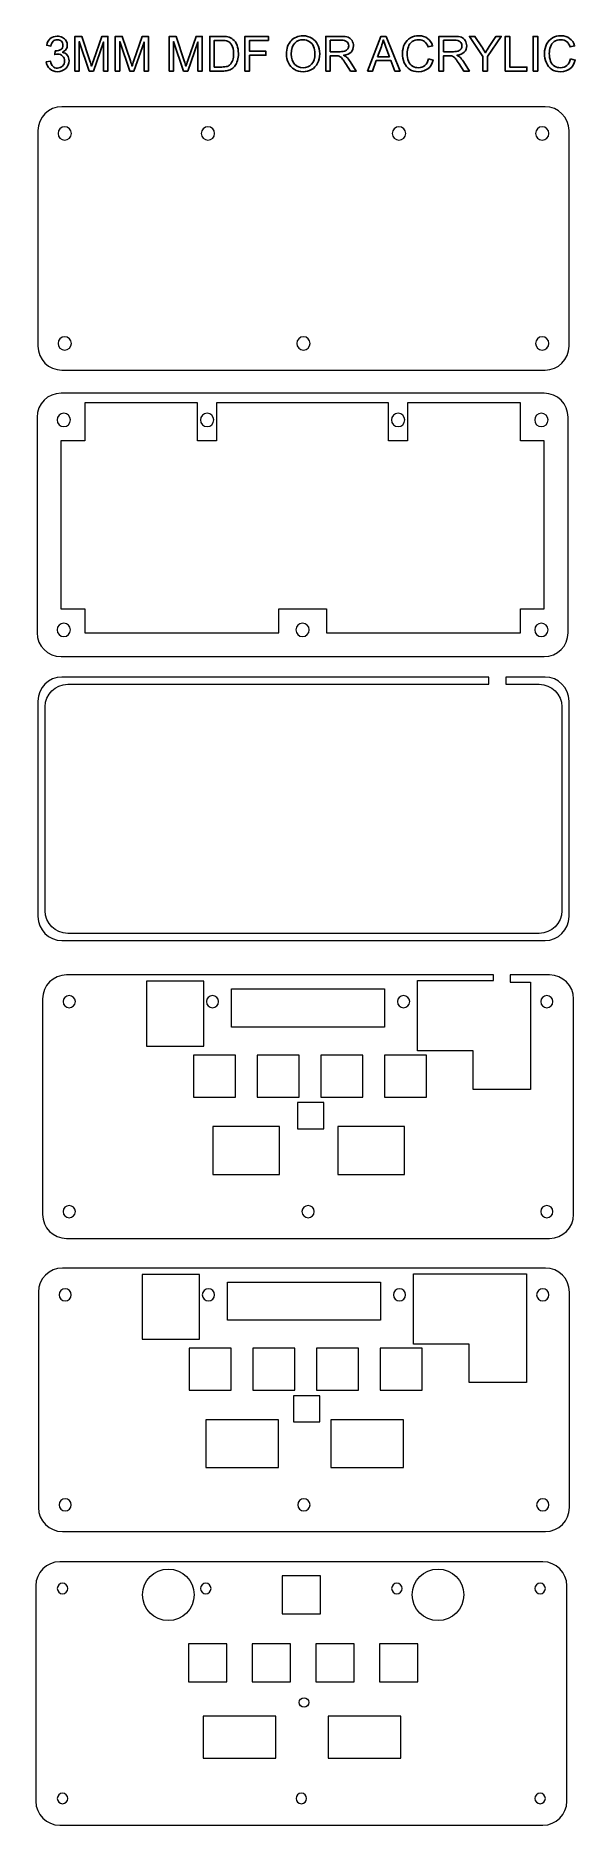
# Model space of a CAD drawing. Header units: millimetres. Extents: x 249 to 531, y -735 to 202.
import ezdxf

# ---------------------------------------------------------------- set-up
doc = ezdxf.new("R2010")
doc.units = ezdxf.units.MM
doc.header["$MEASUREMENT"] = 0
doc.layers.add('Layer 1', color=7, linetype='Continuous')

msp = doc.modelspace()

# ---------------------------------------------------------------- linework, layer by layer
at = {"layer": 'Layer 1', "color": 250, "lineweight": 9}
for points in [[(378.0453, -624.3323), (398.0453, -624.3323), (398.0453, -604.3323), (378.0453, -604.3323), (378.0453, -624.3323)], [(329.0128, -659.9934), (349.0128, -659.9934), (349.0128, -639.9934), (329.0128, -639.9934), (329.0128, -659.9934)], [(362.3429, -659.9936), (382.3429, -659.9936), (382.3429, -639.9936), (362.3429, -639.9936), (362.3429, -659.9936)], [(395.673, -659.9938), (415.673, -659.9938), (415.673, -639.9938), (395.673, -639.9938), (395.673, -659.9938)], [(429.0031, -659.994), (449.0031, -659.994), (449.0031, -639.994), (429.0031, -639.994), (429.0031, -659.994)], [(336.6778, -699.9955), (374.6778, -699.9955), (374.6778, -677.9955), (336.6778, -677.9955), (336.6778, -699.9955)], [(402.086, -699.9955), (440.086, -699.9955), (440.086, -677.9955), (402.086, -677.9955), (402.086, -699.9955)]]:
    msp.add_lwpolyline(points, close=True, dxfattribs=at)
for centre in [(318.4239, -614.3323), (459.592, -614.3329)]:
    msp.add_ellipse(centre, major_axis=(0, 13.5), ratio=1, dxfattribs=at)
at = {"layer": 'Layer 1', "color": 250}
for points, knots in [([(254.5215, 188.6838), (254.5215, 188.6838), (256.7567, 188.9886), (256.7567, 188.9886), (257.0149, 187.7186), (257.4467, 186.8042), (258.0606, 186.2454), (258.6744, 185.6866), (259.4279, 185.4072), (260.3212, 185.4072), (261.3795, 185.4072), (262.2727, 185.7713), (262.9924, 186.4994), (263.7121, 187.2275), (264.0719, 188.1292), (264.0719, 189.2045), (264.0719, 190.229), (263.7375, 191.0756), (263.0644, 191.7445), (262.3955, 192.4091), (261.5446, 192.7436), (260.5074, 192.7436), (260.0841, 192.7436), (259.5592, 192.6589), (258.9284, 192.4938), (258.9284, 192.4938), (259.1782, 194.4496), (259.1782, 194.4496), (259.3263, 194.4327), (259.4491, 194.4242), (259.538, 194.4242), (260.4947, 194.4242), (261.3499, 194.674), (262.1161, 195.1693), (262.8781, 195.6646), (263.2591, 196.4266), (263.2591, 197.4553), (263.2591, 198.2723), (262.9797, 198.9496), (262.4251, 199.4873), (261.8706, 200.0249), (261.1551, 200.2916), (260.2788, 200.2916), (259.4068, 200.2916), (258.6829, 200.0164), (258.1029, 199.4661), (257.5229, 198.9158), (257.1504, 198.0903), (256.9853, 196.9896), (256.9853, 196.9896), (254.7501, 197.396), (254.7501, 197.396), (255.0253, 198.8946), (255.6433, 200.0588), (256.6128, 200.8843), (257.578, 201.7098), (258.7845, 202.1204), (260.2238, 202.1204), (261.2144, 202.1204), (262.1288, 201.9087), (262.9628, 201.4812), (263.801, 201.0578), (264.4402, 200.4779), (264.8805, 199.7455), (265.325, 199.0089), (265.5451, 198.23), (265.5451, 197.4045), (265.5451, 196.6213), (265.3334, 195.9101), (264.9143, 195.2666), (264.491, 194.6232), (263.8645, 194.1109), (263.039, 193.7299), (264.1142, 193.4844), (264.9482, 192.9679), (265.5451, 192.1848), (266.1378, 191.4058), (266.4341, 190.4237), (266.4341, 189.2511), (266.4341, 187.6636), (265.8541, 186.3131), (264.6984, 185.2082), (263.5385, 184.1033), (262.0738, 183.553), (260.3042, 183.553), (258.7083, 183.553), (257.3832, 184.0314), (256.3291, 184.9839), (255.2708, 185.9364), (254.6697, 187.1683), (254.5215, 188.6838)], [0, 0, 0, 0, 0.03333333, 0.03333333, 0.03333333, 0.06666667, 0.06666667, 0.06666667, 0.1, 0.1, 0.1, 0.13333333, 0.13333333, 0.13333333, 0.16666667, 0.16666667, 0.16666667, 0.2, 0.2, 0.2, 0.23333333, 0.23333333, 0.23333333, 0.26666667, 0.26666667, 0.26666667, 0.3, 0.3, 0.3, 0.33333333, 0.33333333, 0.33333333, 0.36666667, 0.36666667, 0.36666667, 0.4, 0.4, 0.4, 0.43333333, 0.43333333, 0.43333333, 0.46666667, 0.46666667, 0.46666667, 0.5, 0.5, 0.5, 0.53333333, 0.53333333, 0.53333333, 0.56666667, 0.56666667, 0.56666667, 0.6, 0.6, 0.6, 0.63333333, 0.63333333, 0.63333333, 0.66666667, 0.66666667, 0.66666667, 0.7, 0.7, 0.7, 0.73333333, 0.73333333, 0.73333333, 0.76666667, 0.76666667, 0.76666667, 0.8, 0.8, 0.8, 0.83333333, 0.83333333, 0.83333333, 0.86666667, 0.86666667, 0.86666667, 0.9, 0.9, 0.9, 0.93333333, 0.93333333, 0.93333333, 0.96666667, 0.96666667, 0.96666667, 1, 1, 1, 1]), ([(269.4863, 183.8578), (269.4863, 183.8578), (269.4863, 202.0442), (269.4863, 202.0442), (269.4863, 202.0442), (273.0931, 202.0442), (273.0931, 202.0442), (273.0931, 202.0442), (277.3942, 189.1706), (277.3942, 189.1706), (277.7921, 187.9726), (278.08, 187.0751), (278.262, 186.4782), (278.4694, 187.1386), (278.7954, 188.1123), (279.2357, 189.395), (279.2357, 189.395), (283.6129, 202.0442), (283.6129, 202.0442), (283.6129, 202.0442), (286.8345, 202.0442), (286.8345, 202.0442), (286.8345, 202.0442), (286.8345, 183.8578), (286.8345, 183.8578), (286.8345, 183.8578), (284.5231, 183.8578), (284.5231, 183.8578), (284.5231, 183.8578), (284.5231, 199.0724), (284.5231, 199.0724), (284.5231, 199.0724), (279.2145, 183.8578), (279.2145, 183.8578), (279.2145, 183.8578), (277.047, 183.8578), (277.047, 183.8578), (277.047, 183.8578), (271.7977, 199.3518), (271.7977, 199.3518), (271.7977, 199.3518), (271.7977, 183.8578), (271.7977, 183.8578), (271.7977, 183.8578), (269.4863, 183.8578), (269.4863, 183.8578)], [0, 0, 0, 0, 0.06666667, 0.06666667, 0.06666667, 0.13333333, 0.13333333, 0.13333333, 0.2, 0.2, 0.2, 0.26666667, 0.26666667, 0.26666667, 0.33333333, 0.33333333, 0.33333333, 0.4, 0.4, 0.4, 0.46666667, 0.46666667, 0.46666667, 0.53333333, 0.53333333, 0.53333333, 0.6, 0.6, 0.6, 0.66666667, 0.66666667, 0.66666667, 0.73333333, 0.73333333, 0.73333333, 0.8, 0.8, 0.8, 0.86666667, 0.86666667, 0.86666667, 0.93333333, 0.93333333, 0.93333333, 1, 1, 1, 1]), ([(290.6445, 183.8578), (290.6445, 183.8578), (290.6445, 202.0442), (290.6445, 202.0442), (290.6445, 202.0442), (294.2513, 202.0442), (294.2513, 202.0442), (294.2513, 202.0442), (298.5524, 189.1706), (298.5524, 189.1706), (298.9503, 187.9726), (299.2382, 187.0751), (299.4202, 186.4782), (299.6276, 187.1386), (299.9536, 188.1123), (300.3939, 189.395), (300.3939, 189.395), (304.7711, 202.0442), (304.7711, 202.0442), (304.7711, 202.0442), (307.9927, 202.0442), (307.9927, 202.0442), (307.9927, 202.0442), (307.9927, 183.8578), (307.9927, 183.8578), (307.9927, 183.8578), (305.6813, 183.8578), (305.6813, 183.8578), (305.6813, 183.8578), (305.6813, 199.0724), (305.6813, 199.0724), (305.6813, 199.0724), (300.3727, 183.8578), (300.3727, 183.8578), (300.3727, 183.8578), (298.2052, 183.8578), (298.2052, 183.8578), (298.2052, 183.8578), (292.9559, 199.3518), (292.9559, 199.3518), (292.9559, 199.3518), (292.9559, 183.8578), (292.9559, 183.8578), (292.9559, 183.8578), (290.6445, 183.8578), (290.6445, 183.8578)], [0, 0, 0, 0, 0.06666667, 0.06666667, 0.06666667, 0.13333333, 0.13333333, 0.13333333, 0.2, 0.2, 0.2, 0.26666667, 0.26666667, 0.26666667, 0.33333333, 0.33333333, 0.33333333, 0.4, 0.4, 0.4, 0.46666667, 0.46666667, 0.46666667, 0.53333333, 0.53333333, 0.53333333, 0.6, 0.6, 0.6, 0.66666667, 0.66666667, 0.66666667, 0.73333333, 0.73333333, 0.73333333, 0.8, 0.8, 0.8, 0.86666667, 0.86666667, 0.86666667, 0.93333333, 0.93333333, 0.93333333, 1, 1, 1, 1]), ([(318.8597, 183.8578), (318.8597, 183.8578), (318.8597, 202.0442), (318.8597, 202.0442), (318.8597, 202.0442), (322.4665, 202.0442), (322.4665, 202.0442), (322.4665, 202.0442), (326.7676, 189.1706), (326.7676, 189.1706), (327.1655, 187.9726), (327.4534, 187.0751), (327.6354, 186.4782), (327.8428, 187.1386), (328.1688, 188.1123), (328.6091, 189.395), (328.6091, 189.395), (332.9863, 202.0442), (332.9863, 202.0442), (332.9863, 202.0442), (336.2079, 202.0442), (336.2079, 202.0442), (336.2079, 202.0442), (336.2079, 183.8578), (336.2079, 183.8578), (336.2079, 183.8578), (333.8965, 183.8578), (333.8965, 183.8578), (333.8965, 183.8578), (333.8965, 199.0724), (333.8965, 199.0724), (333.8965, 199.0724), (328.5879, 183.8578), (328.5879, 183.8578), (328.5879, 183.8578), (326.4204, 183.8578), (326.4204, 183.8578), (326.4204, 183.8578), (321.1711, 199.3518), (321.1711, 199.3518), (321.1711, 199.3518), (321.1711, 183.8578), (321.1711, 183.8578), (321.1711, 183.8578), (318.8597, 183.8578), (318.8597, 183.8578)], [0, 0, 0, 0, 0.06666667, 0.06666667, 0.06666667, 0.13333333, 0.13333333, 0.13333333, 0.2, 0.2, 0.2, 0.26666667, 0.26666667, 0.26666667, 0.33333333, 0.33333333, 0.33333333, 0.4, 0.4, 0.4, 0.46666667, 0.46666667, 0.46666667, 0.53333333, 0.53333333, 0.53333333, 0.6, 0.6, 0.6, 0.66666667, 0.66666667, 0.66666667, 0.73333333, 0.73333333, 0.73333333, 0.8, 0.8, 0.8, 0.86666667, 0.86666667, 0.86666667, 0.93333333, 0.93333333, 0.93333333, 1, 1, 1, 1]), ([(340.0687, 183.8578), (340.0687, 183.8578), (340.0687, 202.0442), (340.0687, 202.0442), (340.0687, 202.0442), (346.334, 202.0442), (346.334, 202.0442), (347.748, 202.0442), (348.8275, 201.9595), (349.5725, 201.786), (350.6139, 201.5447), (351.5029, 201.1086), (352.2395, 200.4821), (353.2005, 199.6693), (353.9159, 198.6364), (354.3901, 197.3748), (354.8684, 196.1133), (355.1055, 194.6697), (355.1055, 193.0484), (355.1055, 191.6683), (354.9446, 190.4449), (354.6229, 189.3781), (354.3012, 188.3113), (353.8863, 187.4265), (353.3825, 186.728), (352.8745, 186.0295), (352.3242, 185.4792), (351.7231, 185.0812), (351.1262, 184.6791), (350.4023, 184.3743), (349.5556, 184.1668), (348.7047, 183.9594), (347.731, 183.8578), (346.6304, 183.8578), (346.6304, 183.8578), (340.0687, 183.8578), (340.0687, 183.8578)], [0, 0, 0, 0, 0.08333333, 0.08333333, 0.08333333, 0.16666667, 0.16666667, 0.16666667, 0.25, 0.25, 0.25, 0.33333333, 0.33333333, 0.33333333, 0.41666667, 0.41666667, 0.41666667, 0.5, 0.5, 0.5, 0.58333333, 0.58333333, 0.58333333, 0.66666667, 0.66666667, 0.66666667, 0.75, 0.75, 0.75, 0.83333333, 0.83333333, 0.83333333, 0.91666667, 0.91666667, 0.91666667, 1, 1, 1, 1]), ([(342.4817, 185.9914), (342.4817, 185.9914), (346.3594, 185.9914), (346.3594, 185.9914), (347.5575, 185.9914), (348.4973, 186.1015), (349.1788, 186.3258), (349.8604, 186.5502), (350.4023, 186.8635), (350.8087, 187.2699), (351.3759, 187.8414), (351.8204, 188.6118), (352.1379, 189.577), (352.4554, 190.5422), (352.6163, 191.7106), (352.6163, 193.0865), (352.6163, 194.9915), (352.303, 196.4562), (351.6807, 197.4807), (351.0584, 198.5051), (350.3007, 199.1909), (349.4074, 199.5381), (348.764, 199.7878), (347.7268, 199.9106), (346.2959, 199.9106), (346.2959, 199.9106), (342.4817, 199.9106), (342.4817, 199.9106), (342.4817, 199.9106), (342.4817, 185.9914), (342.4817, 185.9914)], [0, 0, 0, 0, 0.1, 0.1, 0.1, 0.2, 0.2, 0.2, 0.3, 0.3, 0.3, 0.4, 0.4, 0.4, 0.5, 0.5, 0.5, 0.6, 0.6, 0.6, 0.7, 0.7, 0.7, 0.8, 0.8, 0.8, 0.9, 0.9, 0.9, 1, 1, 1, 1]), ([(358.5387, 183.8578), (358.5387, 183.8578), (358.5387, 202.0442), (358.5387, 202.0442), (358.5387, 202.0442), (370.8069, 202.0442), (370.8069, 202.0442), (370.8069, 202.0442), (370.8069, 199.9106), (370.8069, 199.9106), (370.8069, 199.9106), (360.9517, 199.9106), (360.9517, 199.9106), (360.9517, 199.9106), (360.9517, 194.2464), (360.9517, 194.2464), (360.9517, 194.2464), (369.4861, 194.2464), (369.4861, 194.2464), (369.4861, 194.2464), (369.4861, 192.1128), (369.4861, 192.1128), (369.4861, 192.1128), (360.9517, 192.1128), (360.9517, 192.1128), (360.9517, 192.1128), (360.9517, 183.8578), (360.9517, 183.8578), (360.9517, 183.8578), (358.5387, 183.8578), (358.5387, 183.8578)], [0, 0, 0, 0, 0.1, 0.1, 0.1, 0.2, 0.2, 0.2, 0.3, 0.3, 0.3, 0.4, 0.4, 0.4, 0.5, 0.5, 0.5, 0.6, 0.6, 0.6, 0.7, 0.7, 0.7, 0.8, 0.8, 0.8, 0.9, 0.9, 0.9, 1, 1, 1, 1]), ([(380.2473, 192.7097), (380.2473, 195.7238), (381.0601, 198.086), (382.6815, 199.7921), (384.3028, 201.4981), (386.3941, 202.349), (388.9595, 202.349), (390.6401, 202.349), (392.1514, 201.9468), (393.5019, 201.1467), (394.8481, 200.3466), (395.8768, 199.229), (396.5837, 197.7939), (397.2907, 196.3631), (397.6463, 194.7375), (397.6463, 192.9214), (397.6463, 191.0799), (397.2738, 189.4289), (396.5287, 187.9768), (395.7836, 186.5206), (394.7295, 185.4199), (393.3664, 184.6748), (391.999, 183.9255), (390.5258, 183.553), (388.9468, 183.553), (387.2323, 183.553), (385.7041, 183.9679), (384.3536, 184.7934), (383.0074, 185.6189), (381.983, 186.7449), (381.2887, 188.1758), (380.5944, 189.6024), (380.2473, 191.1137), (380.2473, 192.7097)], [0, 0, 0, 0, 0.09090909, 0.09090909, 0.09090909, 0.18181818, 0.18181818, 0.18181818, 0.27272727, 0.27272727, 0.27272727, 0.36363636, 0.36363636, 0.36363636, 0.45454545, 0.45454545, 0.45454545, 0.54545455, 0.54545455, 0.54545455, 0.63636364, 0.63636364, 0.63636364, 0.72727273, 0.72727273, 0.72727273, 0.81818182, 0.81818182, 0.81818182, 0.90909091, 0.90909091, 0.90909091, 1, 1, 1, 1]), ([(382.7365, 192.6674), (382.7365, 190.4787), (383.3249, 188.7558), (384.5018, 187.4985), (385.6787, 186.2412), (387.1561, 185.6104), (388.9341, 185.6104), (390.746, 185.6104), (392.2319, 186.2454), (393.4045, 187.5154), (394.5729, 188.7854), (395.1571, 190.5888), (395.1571, 192.9256), (395.1571, 194.403), (394.9073, 195.6942), (394.4078, 196.7949), (393.9083, 197.8955), (393.1759, 198.7507), (392.2149, 199.356), (391.2497, 199.9614), (390.1702, 200.2662), (388.9722, 200.2662), (387.2704, 200.2662), (385.8057, 199.682), (384.578, 198.5136), (383.3503, 197.3452), (382.7365, 195.3979), (382.7365, 192.6674)], [0, 0, 0, 0, 0.11111111, 0.11111111, 0.11111111, 0.22222222, 0.22222222, 0.22222222, 0.33333333, 0.33333333, 0.33333333, 0.44444444, 0.44444444, 0.44444444, 0.55555556, 0.55555556, 0.55555556, 0.66666667, 0.66666667, 0.66666667, 0.77777778, 0.77777778, 0.77777778, 0.88888889, 0.88888889, 0.88888889, 1, 1, 1, 1]), ([(400.7917, 183.8578), (400.7917, 183.8578), (400.7917, 202.0442), (400.7917, 202.0442), (400.7917, 202.0442), (408.852, 202.0442), (408.852, 202.0442), (410.4733, 202.0442), (411.7052, 201.8791), (412.5477, 201.5531), (413.3901, 201.2272), (414.0632, 200.6514), (414.567, 199.8259), (415.0707, 199.0004), (415.3205, 198.086), (415.3205, 197.087), (415.3205, 195.7958), (414.9014, 194.7078), (414.0674, 193.8231), (413.2335, 192.9383), (411.9465, 192.3795), (410.2024, 192.1382), (410.8416, 191.8334), (411.3242, 191.5286), (411.6544, 191.2323), (412.3572, 190.5888), (413.0218, 189.7802), (413.6441, 188.8108), (413.6441, 188.8108), (416.7895, 183.8578), (416.7895, 183.8578), (416.7895, 183.8578), (413.7838, 183.8578), (413.7838, 183.8578), (413.7838, 183.8578), (411.3793, 187.6424), (411.3793, 187.6424), (410.6808, 188.7388), (410.1008, 189.5728), (409.6478, 190.1528), (409.1906, 190.7327), (408.7842, 191.1349), (408.4244, 191.3677), (408.0688, 191.5963), (407.7005, 191.7572), (407.328, 191.8503), (407.057, 191.9054), (406.6125, 191.935), (405.9902, 191.935), (405.9902, 191.935), (403.2047, 191.935), (403.2047, 191.935), (403.2047, 191.935), (403.2047, 183.8578), (403.2047, 183.8578), (403.2047, 183.8578), (400.7917, 183.8578), (400.7917, 183.8578)], [0, 0, 0, 0, 0.05263158, 0.05263158, 0.05263158, 0.10526316, 0.10526316, 0.10526316, 0.15789474, 0.15789474, 0.15789474, 0.21052632, 0.21052632, 0.21052632, 0.26315789, 0.26315789, 0.26315789, 0.31578947, 0.31578947, 0.31578947, 0.36842105, 0.36842105, 0.36842105, 0.42105263, 0.42105263, 0.42105263, 0.47368421, 0.47368421, 0.47368421, 0.52631579, 0.52631579, 0.52631579, 0.57894737, 0.57894737, 0.57894737, 0.63157895, 0.63157895, 0.63157895, 0.68421053, 0.68421053, 0.68421053, 0.73684211, 0.73684211, 0.73684211, 0.78947368, 0.78947368, 0.78947368, 0.84210526, 0.84210526, 0.84210526, 0.89473684, 0.89473684, 0.89473684, 0.94736842, 0.94736842, 0.94736842, 1, 1, 1, 1]), ([(403.2047, 194.0178), (403.2047, 194.0178), (408.3694, 194.0178), (408.3694, 194.0178), (409.47, 194.0178), (410.3252, 194.1321), (410.9432, 194.3607), (411.5613, 194.5851), (412.0312, 194.9491), (412.3487, 195.4529), (412.6704, 195.9524), (412.8313, 196.4943), (412.8313, 197.0827), (412.8313, 197.9421), (412.5223, 198.6533), (411.9, 199.2079), (411.2777, 199.7624), (410.2955, 200.0376), (408.9536, 200.0376), (408.9536, 200.0376), (403.2047, 200.0376), (403.2047, 200.0376), (403.2047, 200.0376), (403.2047, 194.0178), (403.2047, 194.0178)], [0, 0, 0, 0, 0.125, 0.125, 0.125, 0.25, 0.25, 0.25, 0.375, 0.375, 0.375, 0.5, 0.5, 0.5, 0.625, 0.625, 0.625, 0.75, 0.75, 0.75, 0.875, 0.875, 0.875, 1, 1, 1, 1]), ([(422.7457, 183.8578), (422.7457, 183.8578), (429.7222, 202.0442), (429.7222, 202.0442), (429.7222, 202.0442), (432.3681, 202.0442), (432.3681, 202.0442), (432.3681, 202.0442), (439.7764, 183.8578), (439.7764, 183.8578), (439.7764, 183.8578), (437.0332, 183.8578), (437.0332, 183.8578), (437.0332, 183.8578), (434.9292, 189.3696), (434.9292, 189.3696), (434.9292, 189.3696), (427.2711, 189.3696), (427.2711, 189.3696), (427.2711, 189.3696), (425.2984, 183.8578), (425.2984, 183.8578), (425.2984, 183.8578), (422.7457, 183.8578), (422.7457, 183.8578)], [0, 0, 0, 0, 0.125, 0.125, 0.125, 0.25, 0.25, 0.25, 0.375, 0.375, 0.375, 0.5, 0.5, 0.5, 0.625, 0.625, 0.625, 0.75, 0.75, 0.75, 0.875, 0.875, 0.875, 1, 1, 1, 1]), ([(427.9781, 191.3254), (427.9781, 191.3254), (434.1757, 191.3254), (434.1757, 191.3254), (434.1757, 191.3254), (432.2792, 196.3673), (432.2792, 196.3673), (431.7077, 197.8998), (431.2759, 199.1655), (430.9753, 200.1646), (430.7255, 198.9793), (430.3911, 197.8151), (429.972, 196.6636), (429.972, 196.6636), (427.9781, 191.3254), (427.9781, 191.3254)], [0, 0, 0, 0, 0.2, 0.2, 0.2, 0.4, 0.4, 0.4, 0.6, 0.6, 0.6, 0.8, 0.8, 0.8, 1, 1, 1, 1]), ([(454.6354, 190.2374), (454.6354, 190.2374), (457.0484, 189.6278), (457.0484, 189.6278), (456.5446, 187.6509), (455.6387, 186.148), (454.3306, 185.1109), (453.0225, 184.0737), (451.4223, 183.553), (449.53, 183.553), (447.5742, 183.553), (445.9825, 183.9509), (444.7548, 184.751), (443.5271, 185.5469), (442.5958, 186.7026), (441.9566, 188.2139), (441.3173, 189.7294), (440.9956, 191.3508), (440.9956, 193.0865), (440.9956, 194.9788), (441.3554, 196.6298), (442.0793, 198.0395), (442.8032, 199.4492), (443.8319, 200.5202), (445.1654, 201.2526), (446.4989, 201.9849), (447.9679, 202.349), (449.5681, 202.349), (451.3884, 202.349), (452.9167, 201.8876), (454.1528, 200.9605), (455.3932, 200.0334), (456.2568, 198.7337), (456.7436, 197.0573), (456.7436, 197.0573), (454.3814, 196.4985), (454.3814, 196.4985), (453.9623, 197.8193), (453.3485, 198.7845), (452.5484, 199.3857), (451.7483, 199.991), (450.7407, 200.2916), (449.5258, 200.2916), (448.133, 200.2916), (446.9646, 199.9572), (446.029, 199.2883), (445.0935, 198.6194), (444.4331, 197.7177), (444.0563, 196.5917), (443.6753, 195.4614), (443.4848, 194.2972), (443.4848, 193.0992), (443.4848, 191.554), (443.7092, 190.2036), (444.1579, 189.0521), (444.6066, 187.8964), (445.3051, 187.037), (446.2534, 186.4655), (447.2017, 185.894), (448.2261, 185.6104), (449.331, 185.6104), (450.6772, 185.6104), (451.8118, 185.9999), (452.7431, 186.7746), (453.6744, 187.5535), (454.3052, 188.705), (454.6354, 190.2374)], [0, 0, 0, 0, 0.04545455, 0.04545455, 0.04545455, 0.09090909, 0.09090909, 0.09090909, 0.13636364, 0.13636364, 0.13636364, 0.18181818, 0.18181818, 0.18181818, 0.22727273, 0.22727273, 0.22727273, 0.27272727, 0.27272727, 0.27272727, 0.31818182, 0.31818182, 0.31818182, 0.36363636, 0.36363636, 0.36363636, 0.40909091, 0.40909091, 0.40909091, 0.45454545, 0.45454545, 0.45454545, 0.5, 0.5, 0.5, 0.54545455, 0.54545455, 0.54545455, 0.59090909, 0.59090909, 0.59090909, 0.63636364, 0.63636364, 0.63636364, 0.68181818, 0.68181818, 0.68181818, 0.72727273, 0.72727273, 0.72727273, 0.77272727, 0.77272727, 0.77272727, 0.81818182, 0.81818182, 0.81818182, 0.86363636, 0.86363636, 0.86363636, 0.90909091, 0.90909091, 0.90909091, 0.95454545, 0.95454545, 0.95454545, 1, 1, 1, 1]), ([(460.0752, 183.8578), (460.0752, 183.8578), (460.0752, 202.0442), (460.0752, 202.0442), (460.0752, 202.0442), (468.1355, 202.0442), (468.1355, 202.0442), (469.7568, 202.0442), (470.9887, 201.8791), (471.8312, 201.5531), (472.6736, 201.2272), (473.3467, 200.6514), (473.8505, 199.8259), (474.3542, 199.0004), (474.604, 198.086), (474.604, 197.087), (474.604, 195.7958), (474.1849, 194.7078), (473.3509, 193.8231), (472.517, 192.9383), (471.23, 192.3795), (469.4859, 192.1382), (470.1251, 191.8334), (470.6077, 191.5286), (470.9379, 191.2323), (471.6407, 190.5888), (472.3053, 189.7802), (472.9276, 188.8108), (472.9276, 188.8108), (476.073, 183.8578), (476.073, 183.8578), (476.073, 183.8578), (473.0673, 183.8578), (473.0673, 183.8578), (473.0673, 183.8578), (470.6628, 187.6424), (470.6628, 187.6424), (469.9643, 188.7388), (469.3843, 189.5728), (468.9313, 190.1528), (468.4741, 190.7327), (468.0677, 191.1349), (467.7079, 191.3677), (467.3523, 191.5963), (466.984, 191.7572), (466.6115, 191.8503), (466.3405, 191.9054), (465.896, 191.935), (465.2737, 191.935), (465.2737, 191.935), (462.4882, 191.935), (462.4882, 191.935), (462.4882, 191.935), (462.4882, 183.8578), (462.4882, 183.8578), (462.4882, 183.8578), (460.0752, 183.8578), (460.0752, 183.8578)], [0, 0, 0, 0, 0.05263158, 0.05263158, 0.05263158, 0.10526316, 0.10526316, 0.10526316, 0.15789474, 0.15789474, 0.15789474, 0.21052632, 0.21052632, 0.21052632, 0.26315789, 0.26315789, 0.26315789, 0.31578947, 0.31578947, 0.31578947, 0.36842105, 0.36842105, 0.36842105, 0.42105263, 0.42105263, 0.42105263, 0.47368421, 0.47368421, 0.47368421, 0.52631579, 0.52631579, 0.52631579, 0.57894737, 0.57894737, 0.57894737, 0.63157895, 0.63157895, 0.63157895, 0.68421053, 0.68421053, 0.68421053, 0.73684211, 0.73684211, 0.73684211, 0.78947368, 0.78947368, 0.78947368, 0.84210526, 0.84210526, 0.84210526, 0.89473684, 0.89473684, 0.89473684, 0.94736842, 0.94736842, 0.94736842, 1, 1, 1, 1]), ([(462.4882, 194.0178), (462.4882, 194.0178), (467.6529, 194.0178), (467.6529, 194.0178), (468.7535, 194.0178), (469.6087, 194.1321), (470.2267, 194.3607), (470.8448, 194.5851), (471.3147, 194.9491), (471.6322, 195.4529), (471.9539, 195.9524), (472.1148, 196.4943), (472.1148, 197.0827), (472.1148, 197.9421), (471.8058, 198.6533), (471.1835, 199.2079), (470.5612, 199.7624), (469.579, 200.0376), (468.2371, 200.0376), (468.2371, 200.0376), (462.4882, 200.0376), (462.4882, 200.0376), (462.4882, 200.0376), (462.4882, 194.0178), (462.4882, 194.0178)], [0, 0, 0, 0, 0.125, 0.125, 0.125, 0.25, 0.25, 0.25, 0.375, 0.375, 0.375, 0.5, 0.5, 0.5, 0.625, 0.625, 0.625, 0.75, 0.75, 0.75, 0.875, 0.875, 0.875, 1, 1, 1, 1]), ([(483.0368, 183.8578), (483.0368, 183.8578), (483.0368, 191.5625), (483.0368, 191.5625), (483.0368, 191.5625), (476.0264, 202.0442), (476.0264, 202.0442), (476.0264, 202.0442), (478.922, 202.0442), (478.922, 202.0442), (478.922, 202.0442), (482.5161, 196.5409), (482.5161, 196.5409), (483.1849, 195.5249), (483.8072, 194.5004), (484.3745, 193.4802), (484.9291, 194.4327), (485.6022, 195.4995), (486.3853, 196.6848), (486.3853, 196.6848), (489.9075, 202.0442), (489.9075, 202.0442), (489.9075, 202.0442), (492.7142, 202.0442), (492.7142, 202.0442), (492.7142, 202.0442), (485.4498, 191.5625), (485.4498, 191.5625), (485.4498, 191.5625), (485.4498, 183.8578), (485.4498, 183.8578), (485.4498, 183.8578), (483.0368, 183.8578), (483.0368, 183.8578)], [0, 0, 0, 0, 0.09090909, 0.09090909, 0.09090909, 0.18181818, 0.18181818, 0.18181818, 0.27272727, 0.27272727, 0.27272727, 0.36363636, 0.36363636, 0.36363636, 0.45454545, 0.45454545, 0.45454545, 0.54545455, 0.54545455, 0.54545455, 0.63636364, 0.63636364, 0.63636364, 0.72727273, 0.72727273, 0.72727273, 0.81818182, 0.81818182, 0.81818182, 0.90909091, 0.90909091, 0.90909091, 1, 1, 1, 1]), ([(494.7504, 183.8578), (494.7504, 183.8578), (494.7504, 202.0442), (494.7504, 202.0442), (494.7504, 202.0442), (497.1634, 202.0442), (497.1634, 202.0442), (497.1634, 202.0442), (497.1634, 185.9914), (497.1634, 185.9914), (497.1634, 185.9914), (506.1042, 185.9914), (506.1042, 185.9914), (506.1042, 185.9914), (506.1042, 183.8578), (506.1042, 183.8578), (506.1042, 183.8578), (494.7504, 183.8578), (494.7504, 183.8578)], [0, 0, 0, 0, 0.16666667, 0.16666667, 0.16666667, 0.33333333, 0.33333333, 0.33333333, 0.5, 0.5, 0.5, 0.66666667, 0.66666667, 0.66666667, 0.83333333, 0.83333333, 0.83333333, 1, 1, 1, 1]), ([(509.385, 183.8578), (509.385, 183.8578), (509.385, 202.0442), (509.385, 202.0442), (509.385, 202.0442), (511.798, 202.0442), (511.798, 202.0442), (511.798, 202.0442), (511.798, 183.8578), (511.798, 183.8578), (511.798, 183.8578), (509.385, 183.8578), (509.385, 183.8578)], [0, 0, 0, 0, 0.25, 0.25, 0.25, 0.5, 0.5, 0.5, 0.75, 0.75, 0.75, 1, 1, 1, 1]), ([(528.9896, 190.2374), (528.9896, 190.2374), (531.4026, 189.6278), (531.4026, 189.6278), (530.8988, 187.6509), (529.9929, 186.148), (528.6848, 185.1109), (527.3767, 184.0737), (525.7765, 183.553), (523.8842, 183.553), (521.9284, 183.553), (520.3367, 183.9509), (519.109, 184.751), (517.8813, 185.5469), (516.95, 186.7026), (516.3108, 188.2139), (515.6715, 189.7294), (515.3498, 191.3508), (515.3498, 193.0865), (515.3498, 194.9788), (515.7096, 196.6298), (516.4335, 198.0395), (517.1574, 199.4492), (518.1861, 200.5202), (519.5196, 201.2526), (520.8531, 201.9849), (522.3221, 202.349), (523.9223, 202.349), (525.7426, 202.349), (527.2709, 201.8876), (528.507, 200.9605), (529.7474, 200.0334), (530.611, 198.7337), (531.0978, 197.0573), (531.0978, 197.0573), (528.7356, 196.4985), (528.7356, 196.4985), (528.3165, 197.8193), (527.7027, 198.7845), (526.9026, 199.3857), (526.1025, 199.991), (525.0949, 200.2916), (523.88, 200.2916), (522.4872, 200.2916), (521.3188, 199.9572), (520.3832, 199.2883), (519.4477, 198.6194), (518.7873, 197.7177), (518.4105, 196.5917), (518.0295, 195.4614), (517.839, 194.2972), (517.839, 193.0992), (517.839, 191.554), (518.0634, 190.2036), (518.5121, 189.0521), (518.9608, 187.8964), (519.6593, 187.037), (520.6076, 186.4655), (521.5559, 185.894), (522.5803, 185.6104), (523.6852, 185.6104), (525.0314, 185.6104), (526.166, 185.9999), (527.0973, 186.7746), (528.0286, 187.5535), (528.6594, 188.705), (528.9896, 190.2374)], [0, 0, 0, 0, 0.04545455, 0.04545455, 0.04545455, 0.09090909, 0.09090909, 0.09090909, 0.13636364, 0.13636364, 0.13636364, 0.18181818, 0.18181818, 0.18181818, 0.22727273, 0.22727273, 0.22727273, 0.27272727, 0.27272727, 0.27272727, 0.31818182, 0.31818182, 0.31818182, 0.36363636, 0.36363636, 0.36363636, 0.40909091, 0.40909091, 0.40909091, 0.45454545, 0.45454545, 0.45454545, 0.5, 0.5, 0.5, 0.54545455, 0.54545455, 0.54545455, 0.59090909, 0.59090909, 0.59090909, 0.63636364, 0.63636364, 0.63636364, 0.68181818, 0.68181818, 0.68181818, 0.72727273, 0.72727273, 0.72727273, 0.77272727, 0.77272727, 0.77272727, 0.81818182, 0.81818182, 0.81818182, 0.86363636, 0.86363636, 0.86363636, 0.90909091, 0.90909091, 0.90909091, 0.95454545, 0.95454545, 0.95454545, 1, 1, 1, 1])]:
    msp.add_open_spline(points, degree=3, knots=knots, dxfattribs=at)
at = {"layer": 'Layer 1', "color": 250, "lineweight": 9}
for points, knots in [([(262.7118, 165.2091), (262.7118, 165.2091), (515.621, 165.2091), (515.621, 165.2091), (522.521, 165.2091), (528.1664, 159.5638), (528.1664, 152.6637), (528.1664, 152.6637), (528.1664, 39.7545), (528.1664, 39.7545), (528.1664, 32.8544), (522.521, 27.2091), (515.621, 27.2091), (515.621, 27.2091), (262.7118, 27.2091), (262.7118, 27.2091), (255.8118, 27.2091), (250.1664, 32.8544), (250.1664, 39.7545), (250.1664, 39.7545), (250.1664, 152.6637), (250.1664, 152.6637), (250.1664, 159.5638), (255.8118, 165.2091), (262.7118, 165.2091)], [0, 0, 0, 0, 0.125, 0.125, 0.125, 0.25, 0.25, 0.25, 0.375, 0.375, 0.375, 0.5, 0.5, 0.5, 0.625, 0.625, 0.625, 0.75, 0.75, 0.75, 0.875, 0.875, 0.875, 1, 1, 1, 1]), ([(260.6664, 151.2091), (260.6664, 153.1421), (262.2334, 154.7091), (264.1664, 154.7091), (266.0994, 154.7091), (267.6664, 153.1421), (267.6664, 151.2091), (267.6664, 149.2761), (266.0994, 147.7091), (264.1664, 147.7091), (262.2334, 147.7091), (260.6664, 149.2761), (260.6664, 151.2091)], [0, 0, 0, 0, 0.25, 0.25, 0.25, 0.5, 0.5, 0.5, 0.75, 0.75, 0.75, 1, 1, 1, 1]), ([(335.6639, 151.2091), (335.6639, 153.1421), (337.2309, 154.7091), (339.1639, 154.7091), (341.0969, 154.7091), (342.6639, 153.1421), (342.6639, 151.2091), (342.6639, 149.2761), (341.0969, 147.7091), (339.1639, 147.7091), (337.2309, 147.7091), (335.6639, 149.2761), (335.6639, 151.2091)], [0, 0, 0, 0, 0.25, 0.25, 0.25, 0.5, 0.5, 0.5, 0.75, 0.75, 0.75, 1, 1, 1, 1]), ([(435.6642, 151.2091), (435.6642, 153.1421), (437.2312, 154.7091), (439.1642, 154.7091), (441.0972, 154.7091), (442.6642, 153.1421), (442.6642, 151.2091), (442.6642, 149.2761), (441.0972, 147.7091), (439.1642, 147.7091), (437.2312, 147.7091), (435.6642, 149.2761), (435.6642, 151.2091)], [0, 0, 0, 0, 0.25, 0.25, 0.25, 0.5, 0.5, 0.5, 0.75, 0.75, 0.75, 1, 1, 1, 1]), ([(510.6664, 151.2091), (510.6664, 153.1421), (512.2334, 154.7091), (514.1664, 154.7091), (516.0994, 154.7091), (517.6664, 153.1421), (517.6664, 151.2091), (517.6664, 149.2761), (516.0994, 147.7091), (514.1664, 147.7091), (512.2334, 147.7091), (510.6664, 149.2761), (510.6664, 151.2091)], [0, 0, 0, 0, 0.25, 0.25, 0.25, 0.5, 0.5, 0.5, 0.75, 0.75, 0.75, 1, 1, 1, 1]), ([(260.6664, 41.2091), (260.6664, 43.1421), (262.2334, 44.7091), (264.1664, 44.7091), (266.0994, 44.7091), (267.6664, 43.1421), (267.6664, 41.2091), (267.6664, 39.2761), (266.0994, 37.7091), (264.1664, 37.7091), (262.2334, 37.7091), (260.6664, 39.2761), (260.6664, 41.2091)], [0, 0, 0, 0, 0.25, 0.25, 0.25, 0.5, 0.5, 0.5, 0.75, 0.75, 0.75, 1, 1, 1, 1]), ([(385.6664, 41.2091), (385.6664, 43.1421), (387.2334, 44.7091), (389.1664, 44.7091), (391.0994, 44.7091), (392.6664, 43.1421), (392.6664, 41.2091), (392.6664, 39.2761), (391.0994, 37.7091), (389.1664, 37.7091), (387.2334, 37.7091), (385.6664, 39.2761), (385.6664, 41.2091)], [0, 0, 0, 0, 0.25, 0.25, 0.25, 0.5, 0.5, 0.5, 0.75, 0.75, 0.75, 1, 1, 1, 1]), ([(510.6664, 41.2091), (510.6664, 43.1421), (512.2334, 44.7091), (514.1664, 44.7091), (516.0994, 44.7091), (517.6664, 43.1421), (517.6664, 41.2091), (517.6664, 39.2761), (516.0994, 37.7091), (514.1664, 37.7091), (512.2334, 37.7091), (510.6664, 39.2761), (510.6664, 41.2091)], [0, 0, 0, 0, 0.25, 0.25, 0.25, 0.5, 0.5, 0.5, 0.75, 0.75, 0.75, 1, 1, 1, 1]), ([(262.2471, 15.1068), (262.2471, 15.1068), (515.1563, 15.1068), (515.1563, 15.1068), (522.0563, 15.1068), (527.7017, 9.4615), (527.7017, 2.5614), (527.7017, 2.5614), (527.7017, -110.3478), (527.7017, -110.3478), (527.7017, -117.2479), (522.0563, -122.8932), (515.1563, -122.8932), (515.1563, -122.8932), (262.2471, -122.8932), (262.2471, -122.8932), (255.3471, -122.8932), (249.7017, -117.2479), (249.7017, -110.3478), (249.7017, -110.3478), (249.7017, 2.5614), (249.7017, 2.5614), (249.7017, 9.4615), (255.3471, 15.1068), (262.2471, 15.1068)], [0, 0, 0, 0, 0.125, 0.125, 0.125, 0.25, 0.25, 0.25, 0.375, 0.375, 0.375, 0.5, 0.5, 0.5, 0.625, 0.625, 0.625, 0.75, 0.75, 0.75, 0.875, 0.875, 0.875, 1, 1, 1, 1]), ([(515.2017, -9.8932), (515.2017, -9.8932), (515.2017, -97.8932), (515.2017, -97.8932), (515.2017, -97.8932), (502.7017, -97.8932), (502.7017, -97.8932), (502.7017, -97.8932), (502.7017, -110.3931), (502.7017, -110.3931), (502.7017, -110.3931), (401.2017, -110.3931), (401.2017, -110.3931), (401.2017, -110.3931), (401.2017, -97.8932), (401.2017, -97.8932), (401.2017, -97.8932), (376.2017, -97.8932), (376.2017, -97.8932), (376.2017, -97.8932), (376.2017, -110.3931), (376.2017, -110.3931), (376.2017, -110.3931), (274.7017, -110.3931), (274.7017, -110.3931), (274.7017, -110.3931), (274.7017, -97.8932), (274.7017, -97.8932), (274.7017, -97.8932), (262.2017, -97.8932), (262.2017, -97.8932), (262.2017, -97.8932), (262.2017, -9.8932), (262.2017, -9.8932), (262.2017, -9.8932), (274.7017, -9.8932), (274.7017, -9.8932), (274.7017, -9.8932), (274.7017, 10.1096), (274.7017, 10.1096), (274.7017, 10.1096), (333.698, 10.1096), (333.698, 10.1096), (333.698, 10.1096), (333.698, -9.8932), (333.698, -9.8932), (333.698, -9.8932), (343.6984, -9.8932), (343.6984, -9.8932), (343.6984, -9.8932), (343.6984, 10.1065), (343.6984, 10.1065), (343.6984, 10.1065), (433.7039, 10.1065), (433.7039, 10.1065), (433.7039, 10.1065), (433.7039, -9.8932), (433.7039, -9.8932), (433.7039, -9.8932), (443.6973, -9.8932), (443.6973, -9.8932), (443.6973, -9.8932), (443.6973, 10.1059), (443.6973, 10.1059), (443.6973, 10.1059), (502.7017, 10.1059), (502.7017, 10.1059), (502.7017, 10.1059), (502.7017, -9.8932), (502.7017, -9.8932), (502.7017, -9.8932), (515.2017, -9.8932), (515.2017, -9.8932)], [0, 0, 0, 0, 0.04166667, 0.04166667, 0.04166667, 0.08333333, 0.08333333, 0.08333333, 0.125, 0.125, 0.125, 0.16666667, 0.16666667, 0.16666667, 0.20833333, 0.20833333, 0.20833333, 0.25, 0.25, 0.25, 0.29166667, 0.29166667, 0.29166667, 0.33333333, 0.33333333, 0.33333333, 0.375, 0.375, 0.375, 0.41666667, 0.41666667, 0.41666667, 0.45833333, 0.45833333, 0.45833333, 0.5, 0.5, 0.5, 0.54166667, 0.54166667, 0.54166667, 0.58333333, 0.58333333, 0.58333333, 0.625, 0.625, 0.625, 0.66666667, 0.66666667, 0.66666667, 0.70833333, 0.70833333, 0.70833333, 0.75, 0.75, 0.75, 0.79166667, 0.79166667, 0.79166667, 0.83333333, 0.83333333, 0.83333333, 0.875, 0.875, 0.875, 0.91666667, 0.91666667, 0.91666667, 0.95833333, 0.95833333, 0.95833333, 1, 1, 1, 1]), ([(260.2017, 1.1068), (260.2017, 3.0398), (261.7687, 4.6068), (263.7017, 4.6068), (265.6347, 4.6068), (267.2017, 3.0398), (267.2017, 1.1068), (267.2017, -0.8262), (265.6347, -2.3932), (263.7017, -2.3932), (261.7687, -2.3932), (260.2017, -0.8262), (260.2017, 1.1068)], [0, 0, 0, 0, 0.25, 0.25, 0.25, 0.5, 0.5, 0.5, 0.75, 0.75, 0.75, 1, 1, 1, 1]), ([(335.1992, 1.1068), (335.1992, 3.0398), (336.7662, 4.6068), (338.6992, 4.6068), (340.6322, 4.6068), (342.1992, 3.0398), (342.1992, 1.1068), (342.1992, -0.8262), (340.6322, -2.3932), (338.6992, -2.3932), (336.7662, -2.3932), (335.1992, -0.8262), (335.1992, 1.1068)], [0, 0, 0, 0, 0.25, 0.25, 0.25, 0.5, 0.5, 0.5, 0.75, 0.75, 0.75, 1, 1, 1, 1]), ([(435.1995, 1.1068), (435.1995, 3.0398), (436.7665, 4.6068), (438.6995, 4.6068), (440.6325, 4.6068), (442.1995, 3.0398), (442.1995, 1.1068), (442.1995, -0.8262), (440.6325, -2.3932), (438.6995, -2.3932), (436.7665, -2.3932), (435.1995, -0.8262), (435.1995, 1.1068)], [0, 0, 0, 0, 0.25, 0.25, 0.25, 0.5, 0.5, 0.5, 0.75, 0.75, 0.75, 1, 1, 1, 1]), ([(510.2017, 1.1068), (510.2017, 3.0398), (511.7687, 4.6068), (513.7017, 4.6068), (515.6347, 4.6068), (517.2017, 3.0398), (517.2017, 1.1068), (517.2017, -0.8262), (515.6347, -2.3932), (513.7017, -2.3932), (511.7687, -2.3932), (510.2017, -0.8262), (510.2017, 1.1068)], [0, 0, 0, 0, 0.25, 0.25, 0.25, 0.5, 0.5, 0.5, 0.75, 0.75, 0.75, 1, 1, 1, 1]), ([(260.2017, -108.8932), (260.2017, -106.9602), (261.7687, -105.3932), (263.7017, -105.3932), (265.6347, -105.3932), (267.2017, -106.9602), (267.2017, -108.8932), (267.2017, -110.8262), (265.6347, -112.3932), (263.7017, -112.3932), (261.7687, -112.3932), (260.2017, -110.8262), (260.2017, -108.8932)], [0, 0, 0, 0, 0.25, 0.25, 0.25, 0.5, 0.5, 0.5, 0.75, 0.75, 0.75, 1, 1, 1, 1]), ([(385.2017, -108.8932), (385.2017, -106.9602), (386.7687, -105.3932), (388.7017, -105.3932), (390.6347, -105.3932), (392.2017, -106.9602), (392.2017, -108.8932), (392.2017, -110.8262), (390.6347, -112.3932), (388.7017, -112.3932), (386.7687, -112.3932), (385.2017, -110.8262), (385.2017, -108.8932)], [0, 0, 0, 0, 0.25, 0.25, 0.25, 0.5, 0.5, 0.5, 0.75, 0.75, 0.75, 1, 1, 1, 1]), ([(510.2017, -108.8932), (510.2017, -106.9602), (511.7687, -105.3932), (513.7017, -105.3932), (515.6347, -105.3932), (517.2017, -106.9602), (517.2017, -108.8932), (517.2017, -110.8262), (515.6347, -112.3932), (513.7017, -112.3932), (511.7687, -112.3932), (510.2017, -110.8262), (510.2017, -108.8932)], [0, 0, 0, 0, 0.25, 0.25, 0.25, 0.5, 0.5, 0.5, 0.75, 0.75, 0.75, 1, 1, 1, 1]), ([(495.0258, -133.5849), (495.0258, -133.5849), (515.621, -133.5849), (515.621, -133.5849), (522.521, -133.5849), (528.1664, -139.2303), (528.1664, -146.1303), (528.1664, -146.1303), (528.1664, -259.0395), (528.1664, -259.0395), (528.1664, -265.9396), (522.521, -271.5849), (515.621, -271.5849), (515.621, -271.5849), (262.7118, -271.5849), (262.7118, -271.5849), (255.8118, -271.5849), (250.1664, -265.9396), (250.1664, -259.0395), (250.1664, -259.0395), (250.1664, -146.1303), (250.1664, -146.1303), (250.1664, -139.2302), (255.8118, -133.5849), (262.7118, -133.5849), (262.7118, -133.5849), (486.2806, -133.5849), (486.2806, -133.5849), (486.2806, -133.5849), (486.2806, -137.3349), (486.2806, -137.3349), (486.2806, -137.3349), (265.78, -137.3349), (265.78, -137.3349), (259.2561, -137.3349), (253.9164, -142.6745), (253.9164, -149.1985), (253.9164, -149.1985), (253.9164, -255.9713), (253.9164, -255.9713), (253.9164, -262.4964), (259.255, -267.8349), (265.78, -267.8349), (265.78, -267.8349), (512.5528, -267.8349), (512.5528, -267.8349), (519.0778, -267.8349), (524.4164, -262.4964), (524.4164, -255.9713), (524.4164, -255.9713), (524.4164, -149.1985), (524.4164, -149.1985), (524.4164, -142.6735), (519.0778, -137.3349), (512.5528, -137.3349), (512.5528, -137.3349), (495.0258, -137.3349), (495.0258, -137.3349), (495.0258, -137.3349), (495.0258, -133.5849), (495.0258, -133.5849)], [0, 0, 0, 0, 0.05, 0.05, 0.05, 0.1, 0.1, 0.1, 0.15, 0.15, 0.15, 0.2, 0.2, 0.2, 0.25, 0.25, 0.25, 0.3, 0.3, 0.3, 0.35, 0.35, 0.35, 0.4, 0.4, 0.4, 0.45, 0.45, 0.45, 0.5, 0.5, 0.5, 0.55, 0.55, 0.55, 0.6, 0.6, 0.6, 0.65, 0.65, 0.65, 0.7, 0.7, 0.7, 0.75, 0.75, 0.75, 0.8, 0.8, 0.8, 0.85, 0.85, 0.85, 0.9, 0.9, 0.9, 0.95, 0.95, 0.95, 1, 1, 1, 1]), ([(497.4243, -289.6231), (497.4243, -289.6231), (508.0381, -289.6231), (508.0381, -289.6231), (508.0381, -289.6231), (518.0195, -289.6231), (518.0195, -289.6231), (524.9195, -289.6231), (530.5649, -295.2685), (530.5649, -302.1685), (530.5649, -302.1685), (530.5649, -415.0777), (530.5649, -415.0777), (530.5649, -421.9778), (524.9195, -427.6231), (518.0195, -427.6231), (518.0195, -427.6231), (265.1103, -427.6231), (265.1103, -427.6231), (258.2103, -427.6231), (252.5649, -421.9778), (252.5649, -415.0777), (252.5649, -415.0777), (252.5649, -302.1685), (252.5649, -302.1685), (252.5649, -295.2684), (258.2103, -289.6231), (265.1103, -289.6231), (265.1103, -289.6231), (488.6791, -289.6231), (488.6791, -289.6231), (488.6791, -289.6231), (488.6791, -292.5496), (488.6791, -292.5496), (488.6791, -292.5496), (448.9139, -292.5496), (448.9139, -292.5496), (448.9139, -292.5496), (448.9139, -329.4156), (448.9139, -329.4156), (448.9139, -329.4156), (478.0381, -329.4156), (478.0381, -329.4156), (478.0381, -329.4156), (478.0381, -349.6231), (478.0381, -349.6231), (478.0381, -349.6231), (508.0381, -349.6231), (508.0381, -349.6231), (508.0381, -349.6231), (508.0381, -293.3731), (508.0381, -293.3731), (508.0381, -293.3731), (497.4243, -293.3731), (497.4243, -293.3731), (497.4243, -293.3731), (497.4243, -289.6231), (497.4243, -289.6231)], [0, 0, 0, 0, 0.05263158, 0.05263158, 0.05263158, 0.10526316, 0.10526316, 0.10526316, 0.15789474, 0.15789474, 0.15789474, 0.21052632, 0.21052632, 0.21052632, 0.26315789, 0.26315789, 0.26315789, 0.31578947, 0.31578947, 0.31578947, 0.36842105, 0.36842105, 0.36842105, 0.42105263, 0.42105263, 0.42105263, 0.47368421, 0.47368421, 0.47368421, 0.52631579, 0.52631579, 0.52631579, 0.57894737, 0.57894737, 0.57894737, 0.63157895, 0.63157895, 0.63157895, 0.68421053, 0.68421053, 0.68421053, 0.73684211, 0.73684211, 0.73684211, 0.78947368, 0.78947368, 0.78947368, 0.84210526, 0.84210526, 0.84210526, 0.89473684, 0.89473684, 0.89473684, 0.94736842, 0.94736842, 0.94736842, 1, 1, 1, 1]), ([(306.9435, -292.9171), (306.9435, -292.9171), (336.9435, -292.9171), (336.9435, -292.9171), (336.9435, -292.9171), (336.9435, -326.915), (336.9435, -326.915), (336.9435, -326.915), (306.9435, -326.915), (306.9435, -326.915), (306.9435, -326.915), (306.9435, -292.9171), (306.9435, -292.9171)], [0, 0, 0, 0, 0.25, 0.25, 0.25, 0.5, 0.5, 0.5, 0.75, 0.75, 0.75, 1, 1, 1, 1]), ([(351.564, -296.915), (351.564, -296.915), (351.564, -316.915), (351.564, -316.915), (351.564, -316.915), (431.5652, -316.915), (431.5652, -316.915), (431.5652, -316.915), (431.5652, -296.915), (431.5652, -296.915), (431.5652, -296.915), (351.564, -296.915), (351.564, -296.915)], [0, 0, 0, 0, 0.25, 0.25, 0.25, 0.5, 0.5, 0.5, 0.75, 0.75, 0.75, 1, 1, 1, 1]), ([(263.3649, -303.6231), (263.3649, -301.8558), (264.7976, -300.4231), (266.5649, -300.4231), (268.3322, -300.4231), (269.7649, -301.8558), (269.7649, -303.6231), (269.7649, -305.3904), (268.3322, -306.8231), (266.5649, -306.8231), (264.7976, -306.8231), (263.3649, -305.3904), (263.3649, -303.6231)], [0, 0, 0, 0, 0.25, 0.25, 0.25, 0.5, 0.5, 0.5, 0.75, 0.75, 0.75, 1, 1, 1, 1]), ([(338.3624, -303.6231), (338.3624, -301.8558), (339.7951, -300.4231), (341.5624, -300.4231), (343.3297, -300.4231), (344.7624, -301.8558), (344.7624, -303.6231), (344.7624, -305.3904), (343.3297, -306.8231), (341.5624, -306.8231), (339.7951, -306.8231), (338.3624, -305.3904), (338.3624, -303.6231)], [0, 0, 0, 0, 0.25, 0.25, 0.25, 0.5, 0.5, 0.5, 0.75, 0.75, 0.75, 1, 1, 1, 1]), ([(438.3627, -303.6231), (438.3627, -301.8558), (439.7954, -300.4231), (441.5627, -300.4231), (443.33, -300.4231), (444.7627, -301.8558), (444.7627, -303.6231), (444.7627, -305.3904), (443.33, -306.8231), (441.5627, -306.8231), (439.7954, -306.8231), (438.3627, -305.3904), (438.3627, -303.6231)], [0, 0, 0, 0, 0.25, 0.25, 0.25, 0.5, 0.5, 0.5, 0.75, 0.75, 0.75, 1, 1, 1, 1]), ([(438.3627, -303.6231), (438.3627, -301.8558), (439.7954, -300.4231), (441.5627, -300.4231), (443.33, -300.4231), (444.7627, -301.8558), (444.7627, -303.6231), (444.7627, -305.3904), (443.33, -306.8231), (441.5627, -306.8231), (439.7954, -306.8231), (438.3627, -305.3904), (438.3627, -303.6231)], [0, 0, 0, 0, 0.25, 0.25, 0.25, 0.5, 0.5, 0.5, 0.75, 0.75, 0.75, 1, 1, 1, 1]), ([(513.3649, -303.6231), (513.3649, -301.8558), (514.7976, -300.4231), (516.5649, -300.4231), (518.3322, -300.4231), (519.7649, -301.8558), (519.7649, -303.6231), (519.7649, -305.3904), (518.3322, -306.8231), (516.5649, -306.8231), (514.7976, -306.8231), (513.3649, -305.3904), (513.3649, -303.6231)], [0, 0, 0, 0, 0.25, 0.25, 0.25, 0.5, 0.5, 0.5, 0.75, 0.75, 0.75, 1, 1, 1, 1]), ([(331.5324, -331.5761), (331.5324, -331.5761), (353.5324, -331.5761), (353.5324, -331.5761), (353.5324, -331.5761), (353.5324, -353.5761), (353.5324, -353.5761), (353.5324, -353.5761), (331.5324, -353.5761), (331.5324, -353.5761), (331.5324, -353.5761), (331.5324, -331.5761), (331.5324, -331.5761)], [0, 0, 0, 0, 0.25, 0.25, 0.25, 0.5, 0.5, 0.5, 0.75, 0.75, 0.75, 1, 1, 1, 1]), ([(364.8625, -331.5763), (364.8625, -331.5763), (386.8625, -331.5763), (386.8625, -331.5763), (386.8625, -331.5763), (386.8625, -353.5763), (386.8625, -353.5763), (386.8625, -353.5763), (364.8625, -353.5763), (364.8625, -353.5763), (364.8625, -353.5763), (364.8625, -331.5763), (364.8625, -331.5763)], [0, 0, 0, 0, 0.25, 0.25, 0.25, 0.5, 0.5, 0.5, 0.75, 0.75, 0.75, 1, 1, 1, 1]), ([(398.1926, -331.5765), (398.1926, -331.5765), (420.1926, -331.5765), (420.1926, -331.5765), (420.1926, -331.5765), (420.1926, -353.5765), (420.1926, -353.5765), (420.1926, -353.5765), (398.1926, -353.5765), (398.1926, -353.5765), (398.1926, -353.5765), (398.1926, -331.5765), (398.1926, -331.5765)], [0, 0, 0, 0, 0.25, 0.25, 0.25, 0.5, 0.5, 0.5, 0.75, 0.75, 0.75, 1, 1, 1, 1]), ([(431.5227, -331.5767), (431.5227, -331.5767), (453.5227, -331.5767), (453.5227, -331.5767), (453.5227, -331.5767), (453.5227, -353.5767), (453.5227, -353.5767), (453.5227, -353.5767), (431.5227, -353.5767), (431.5227, -353.5767), (431.5227, -353.5767), (431.5227, -331.5767), (431.5227, -331.5767)], [0, 0, 0, 0, 0.25, 0.25, 0.25, 0.5, 0.5, 0.5, 0.75, 0.75, 0.75, 1, 1, 1, 1]), ([(386.1119, -356.4713), (386.1119, -356.4713), (399.8119, -356.4713), (399.8119, -356.4713), (399.8119, -356.4713), (399.8119, -370.1713), (399.8119, -370.1713), (399.8119, -370.1713), (386.1119, -370.1713), (386.1119, -370.1713), (386.1119, -370.1713), (386.1119, -356.4713), (386.1119, -356.4713)], [0, 0, 0, 0, 0.25, 0.25, 0.25, 0.5, 0.5, 0.5, 0.75, 0.75, 0.75, 1, 1, 1, 1]), ([(341.6974, -369.0782), (341.6974, -369.0782), (376.6974, -369.0782), (376.6974, -369.0782), (376.6974, -369.0782), (376.6974, -394.0782), (376.6974, -394.0782), (376.6974, -394.0782), (341.6974, -394.0782), (341.6974, -394.0782), (341.6974, -394.0782), (341.6974, -369.0782), (341.6974, -369.0782)], [0, 0, 0, 0, 0.25, 0.25, 0.25, 0.5, 0.5, 0.5, 0.75, 0.75, 0.75, 1, 1, 1, 1]), ([(407.1056, -369.0782), (407.1056, -369.0782), (442.1056, -369.0782), (442.1056, -369.0782), (442.1056, -369.0782), (442.1056, -394.0782), (442.1056, -394.0782), (442.1056, -394.0782), (407.1056, -394.0782), (407.1056, -394.0782), (407.1056, -394.0782), (407.1056, -369.0782), (407.1056, -369.0782)], [0, 0, 0, 0, 0.25, 0.25, 0.25, 0.5, 0.5, 0.5, 0.75, 0.75, 0.75, 1, 1, 1, 1]), ([(263.3649, -413.6231), (263.3649, -411.8558), (264.7976, -410.4231), (266.5649, -410.4231), (268.3322, -410.4231), (269.7649, -411.8558), (269.7649, -413.6231), (269.7649, -415.3904), (268.3322, -416.8231), (266.5649, -416.8231), (264.7976, -416.8231), (263.3649, -415.3904), (263.3649, -413.6231)], [0, 0, 0, 0, 0.25, 0.25, 0.25, 0.5, 0.5, 0.5, 0.75, 0.75, 0.75, 1, 1, 1, 1]), ([(388.3649, -413.6231), (388.3649, -411.8558), (389.7976, -410.4231), (391.5649, -410.4231), (393.3322, -410.4231), (394.7649, -411.8558), (394.7649, -413.6231), (394.7649, -415.3904), (393.3322, -416.8231), (391.5649, -416.8231), (389.7976, -416.8231), (388.3649, -415.3904), (388.3649, -413.6231)], [0, 0, 0, 0, 0.25, 0.25, 0.25, 0.5, 0.5, 0.5, 0.75, 0.75, 0.75, 1, 1, 1, 1]), ([(513.3649, -413.6231), (513.3649, -411.8558), (514.7976, -410.4231), (516.5649, -410.4231), (518.3322, -410.4231), (519.7649, -411.8558), (519.7649, -413.6231), (519.7649, -415.3904), (518.3322, -416.8231), (516.5649, -416.8231), (514.7976, -416.8231), (513.3649, -415.3904), (513.3649, -413.6231)], [0, 0, 0, 0, 0.25, 0.25, 0.25, 0.5, 0.5, 0.5, 0.75, 0.75, 0.75, 1, 1, 1, 1]), ([(505.8823, -443.1884), (505.8823, -443.1884), (515.8637, -443.1884), (515.8637, -443.1884), (522.7637, -443.1884), (528.4091, -448.8338), (528.4091, -455.7338), (528.4091, -455.7338), (528.4091, -568.643), (528.4091, -568.643), (528.4091, -575.5431), (522.7637, -581.1884), (515.8637, -581.1884), (515.8637, -581.1884), (262.9545, -581.1884), (262.9545, -581.1884), (256.0545, -581.1884), (250.4091, -575.5431), (250.4091, -568.643), (250.4091, -568.643), (250.4091, -455.7338), (250.4091, -455.7338), (250.4091, -448.8337), (256.0545, -443.1884), (262.9545, -443.1884), (262.9545, -443.1884), (505.8823, -443.1884), (505.8823, -443.1884)], [0, 0, 0, 0, 0.11111111, 0.11111111, 0.11111111, 0.22222222, 0.22222222, 0.22222222, 0.33333333, 0.33333333, 0.33333333, 0.44444444, 0.44444444, 0.44444444, 0.55555556, 0.55555556, 0.55555556, 0.66666667, 0.66666667, 0.66666667, 0.77777778, 0.77777778, 0.77777778, 0.88888889, 0.88888889, 0.88888889, 1, 1, 1, 1]), ([(304.7877, -446.4824), (304.7877, -446.4824), (334.7877, -446.4824), (334.7877, -446.4824), (334.7877, -446.4824), (334.7877, -480.4803), (334.7877, -480.4803), (334.7877, -480.4803), (304.7877, -480.4803), (304.7877, -480.4803), (304.7877, -480.4803), (304.7877, -446.4824), (304.7877, -446.4824)], [0, 0, 0, 0, 0.25, 0.25, 0.25, 0.5, 0.5, 0.5, 0.75, 0.75, 0.75, 1, 1, 1, 1]), ([(505.8823, -446.118), (505.8823, -446.118), (446.7658, -446.118), (446.7658, -446.118), (446.7658, -446.118), (446.7658, -482.9809), (446.7658, -482.9809), (446.7658, -482.9809), (475.8823, -482.9809), (475.8823, -482.9809), (475.8823, -482.9809), (475.8823, -503.1884), (475.8823, -503.1884), (475.8823, -503.1884), (505.8823, -503.1884), (505.8823, -503.1884), (505.8823, -503.1884), (505.8823, -446.118), (505.8823, -446.118)], [0, 0, 0, 0, 0.16666667, 0.16666667, 0.16666667, 0.33333333, 0.33333333, 0.33333333, 0.5, 0.5, 0.5, 0.66666667, 0.66666667, 0.66666667, 0.83333333, 0.83333333, 0.83333333, 1, 1, 1, 1]), ([(261.2091, -457.1884), (261.2091, -455.4211), (262.6418, -453.9884), (264.4091, -453.9884), (266.1764, -453.9884), (267.6091, -455.4211), (267.6091, -457.1884), (267.6091, -458.9557), (266.1764, -460.3884), (264.4091, -460.3884), (262.6418, -460.3884), (261.2091, -458.9557), (261.2091, -457.1884)], [0, 0, 0, 0, 0.25, 0.25, 0.25, 0.5, 0.5, 0.5, 0.75, 0.75, 0.75, 1, 1, 1, 1]), ([(336.2066, -457.1884), (336.2066, -455.4211), (337.6393, -453.9884), (339.4066, -453.9884), (341.1739, -453.9884), (342.6066, -455.4211), (342.6066, -457.1884), (342.6066, -458.9557), (341.1739, -460.3884), (339.4066, -460.3884), (337.6393, -460.3884), (336.2066, -458.9557), (336.2066, -457.1884)], [0, 0, 0, 0, 0.25, 0.25, 0.25, 0.5, 0.5, 0.5, 0.75, 0.75, 0.75, 1, 1, 1, 1]), ([(429.4094, -470.4803), (429.4094, -470.4803), (429.4094, -450.4803), (429.4094, -450.4803), (429.4094, -450.4803), (349.4082, -450.4803), (349.4082, -450.4803), (349.4082, -450.4803), (349.4082, -470.4803), (349.4082, -470.4803), (349.4082, -470.4803), (429.4094, -470.4803), (429.4094, -470.4803)], [0, 0, 0, 0, 0.25, 0.25, 0.25, 0.5, 0.5, 0.5, 0.75, 0.75, 0.75, 1, 1, 1, 1]), ([(436.2069, -457.1884), (436.2069, -455.4211), (437.6396, -453.9884), (439.4069, -453.9884), (441.1742, -453.9884), (442.6069, -455.4211), (442.6069, -457.1884), (442.6069, -458.9557), (441.1742, -460.3884), (439.4069, -460.3884), (437.6396, -460.3884), (436.2069, -458.9557), (436.2069, -457.1884)], [0, 0, 0, 0, 0.25, 0.25, 0.25, 0.5, 0.5, 0.5, 0.75, 0.75, 0.75, 1, 1, 1, 1]), ([(511.2091, -457.1884), (511.2091, -455.4211), (512.6418, -453.9884), (514.4091, -453.9884), (516.1764, -453.9884), (517.6091, -455.4211), (517.6091, -457.1884), (517.6091, -458.9557), (516.1764, -460.3884), (514.4091, -460.3884), (512.6418, -460.3884), (511.2091, -458.9557), (511.2091, -457.1884)], [0, 0, 0, 0, 0.25, 0.25, 0.25, 0.5, 0.5, 0.5, 0.75, 0.75, 0.75, 1, 1, 1, 1]), ([(329.3766, -485.1414), (329.3766, -485.1414), (351.3766, -485.1414), (351.3766, -485.1414), (351.3766, -485.1414), (351.3766, -507.1414), (351.3766, -507.1414), (351.3766, -507.1414), (329.3766, -507.1414), (329.3766, -507.1414), (329.3766, -507.1414), (329.3766, -485.1414), (329.3766, -485.1414)], [0, 0, 0, 0, 0.25, 0.25, 0.25, 0.5, 0.5, 0.5, 0.75, 0.75, 0.75, 1, 1, 1, 1]), ([(362.7067, -485.1416), (362.7067, -485.1416), (384.7067, -485.1416), (384.7067, -485.1416), (384.7067, -485.1416), (384.7067, -507.1416), (384.7067, -507.1416), (384.7067, -507.1416), (362.7067, -507.1416), (362.7067, -507.1416), (362.7067, -507.1416), (362.7067, -485.1416), (362.7067, -485.1416)], [0, 0, 0, 0, 0.25, 0.25, 0.25, 0.5, 0.5, 0.5, 0.75, 0.75, 0.75, 1, 1, 1, 1]), ([(396.0368, -485.1418), (396.0368, -485.1418), (418.0368, -485.1418), (418.0368, -485.1418), (418.0368, -485.1418), (418.0368, -507.1418), (418.0368, -507.1418), (418.0368, -507.1418), (396.0368, -507.1418), (396.0368, -507.1418), (396.0368, -507.1418), (396.0368, -485.1418), (396.0368, -485.1418)], [0, 0, 0, 0, 0.25, 0.25, 0.25, 0.5, 0.5, 0.5, 0.75, 0.75, 0.75, 1, 1, 1, 1]), ([(429.3669, -485.142), (429.3669, -485.142), (451.3669, -485.142), (451.3669, -485.142), (451.3669, -485.142), (451.3669, -507.142), (451.3669, -507.142), (451.3669, -507.142), (429.3669, -507.142), (429.3669, -507.142), (429.3669, -507.142), (429.3669, -485.142), (429.3669, -485.142)], [0, 0, 0, 0, 0.25, 0.25, 0.25, 0.5, 0.5, 0.5, 0.75, 0.75, 0.75, 1, 1, 1, 1]), ([(383.9561, -510.0366), (383.9561, -510.0366), (397.6561, -510.0366), (397.6561, -510.0366), (397.6561, -510.0366), (397.6561, -523.7366), (397.6561, -523.7366), (397.6561, -523.7366), (383.9561, -523.7366), (383.9561, -523.7366), (383.9561, -523.7366), (383.9561, -510.0366), (383.9561, -510.0366)], [0, 0, 0, 0, 0.25, 0.25, 0.25, 0.5, 0.5, 0.5, 0.75, 0.75, 0.75, 1, 1, 1, 1]), ([(338.0416, -522.6435), (338.0416, -522.6435), (376.0416, -522.6435), (376.0416, -522.6435), (376.0416, -522.6435), (376.0416, -547.6435), (376.0416, -547.6435), (376.0416, -547.6435), (338.0416, -547.6435), (338.0416, -547.6435), (338.0416, -547.6435), (338.0416, -522.6435), (338.0416, -522.6435)], [0, 0, 0, 0, 0.25, 0.25, 0.25, 0.5, 0.5, 0.5, 0.75, 0.75, 0.75, 1, 1, 1, 1]), ([(403.4498, -522.6435), (403.4498, -522.6435), (441.4498, -522.6435), (441.4498, -522.6435), (441.4498, -522.6435), (441.4498, -547.6435), (441.4498, -547.6435), (441.4498, -547.6435), (403.4498, -547.6435), (403.4498, -547.6435), (403.4498, -547.6435), (403.4498, -522.6435), (403.4498, -522.6435)], [0, 0, 0, 0, 0.25, 0.25, 0.25, 0.5, 0.5, 0.5, 0.75, 0.75, 0.75, 1, 1, 1, 1]), ([(261.2091, -567.1884), (261.2091, -565.4211), (262.6418, -563.9884), (264.4091, -563.9884), (266.1764, -563.9884), (267.6091, -565.4211), (267.6091, -567.1884), (267.6091, -568.9557), (266.1764, -570.3884), (264.4091, -570.3884), (262.6418, -570.3884), (261.2091, -568.9557), (261.2091, -567.1884)], [0, 0, 0, 0, 0.25, 0.25, 0.25, 0.5, 0.5, 0.5, 0.75, 0.75, 0.75, 1, 1, 1, 1]), ([(386.2091, -567.1884), (386.2091, -565.4211), (387.6418, -563.9884), (389.4091, -563.9884), (391.1764, -563.9884), (392.6091, -565.4211), (392.6091, -567.1884), (392.6091, -568.9557), (391.1764, -570.3884), (389.4091, -570.3884), (387.6418, -570.3884), (386.2091, -568.9557), (386.2091, -567.1884)], [0, 0, 0, 0, 0.25, 0.25, 0.25, 0.5, 0.5, 0.5, 0.75, 0.75, 0.75, 1, 1, 1, 1]), ([(511.2091, -567.1884), (511.2091, -565.4211), (512.6418, -563.9884), (514.4091, -563.9884), (516.1764, -563.9884), (517.6091, -565.4211), (517.6091, -567.1884), (517.6091, -568.9557), (516.1764, -570.3884), (514.4091, -570.3884), (512.6418, -570.3884), (511.2091, -568.9557), (511.2091, -567.1884)], [0, 0, 0, 0, 0.25, 0.25, 0.25, 0.5, 0.5, 0.5, 0.75, 0.75, 0.75, 1, 1, 1, 1]), ([(261.5907, -597.0404), (261.5907, -597.0404), (514.4999, -597.0404), (514.4999, -597.0404), (521.3999, -597.0404), (527.0453, -602.6857), (527.0453, -609.5858), (527.0453, -609.5858), (527.0453, -722.495), (527.0453, -722.495), (527.0453, -729.3951), (521.3999, -735.0404), (514.4999, -735.0404), (514.4999, -735.0404), (261.5907, -735.0404), (261.5907, -735.0404), (254.6907, -735.0404), (249.0453, -729.3951), (249.0453, -722.495), (249.0453, -722.495), (249.0453, -609.5858), (249.0453, -609.5858), (249.0453, -602.6857), (254.6907, -597.0404), (261.5907, -597.0404)], [0, 0, 0, 0, 0.125, 0.125, 0.125, 0.25, 0.25, 0.25, 0.375, 0.375, 0.375, 0.5, 0.5, 0.5, 0.625, 0.625, 0.625, 0.75, 0.75, 0.75, 0.875, 0.875, 0.875, 1, 1, 1, 1]), ([(260.2953, -611.0404), (260.2953, -609.5216), (261.5265, -608.2904), (263.0453, -608.2904), (264.5641, -608.2904), (265.7953, -609.5216), (265.7953, -611.0404), (265.7953, -612.5592), (264.5641, -613.7904), (263.0453, -613.7904), (261.5265, -613.7904), (260.2953, -612.5592), (260.2953, -611.0404)], [0, 0, 0, 0, 0.25, 0.25, 0.25, 0.5, 0.5, 0.5, 0.75, 0.75, 0.75, 1, 1, 1, 1]), ([(335.2928, -611.0404), (335.2928, -609.5216), (336.524, -608.2904), (338.0428, -608.2904), (339.5616, -608.2904), (340.7928, -609.5216), (340.7928, -611.0404), (340.7928, -612.5592), (339.5616, -613.7904), (338.0428, -613.7904), (336.524, -613.7904), (335.2928, -612.5592), (335.2928, -611.0404)], [0, 0, 0, 0, 0.25, 0.25, 0.25, 0.5, 0.5, 0.5, 0.75, 0.75, 0.75, 1, 1, 1, 1]), ([(435.2931, -611.0404), (435.2931, -609.5216), (436.5243, -608.2904), (438.0431, -608.2904), (439.5619, -608.2904), (440.7931, -609.5216), (440.7931, -611.0404), (440.7931, -612.5592), (439.5619, -613.7904), (438.0431, -613.7904), (436.5243, -613.7904), (435.2931, -612.5592), (435.2931, -611.0404)], [0, 0, 0, 0, 0.25, 0.25, 0.25, 0.5, 0.5, 0.5, 0.75, 0.75, 0.75, 1, 1, 1, 1]), ([(510.2953, -611.0404), (510.2953, -609.5216), (511.5265, -608.2904), (513.0453, -608.2904), (514.5641, -608.2904), (515.7953, -609.5216), (515.7953, -611.0404), (515.7953, -612.5592), (514.5641, -613.7904), (513.0453, -613.7904), (511.5265, -613.7904), (510.2953, -612.5592), (510.2953, -611.0404)], [0, 0, 0, 0, 0.25, 0.25, 0.25, 0.5, 0.5, 0.5, 0.75, 0.75, 0.75, 1, 1, 1, 1]), ([(391.9423, -670.7386), (391.9423, -669.3579), (390.823, -668.2386), (389.4423, -668.2386), (388.0616, -668.2386), (386.9423, -669.3579), (386.9423, -670.7386), (386.9423, -672.1193), (388.0616, -673.2386), (389.4423, -673.2386), (390.823, -673.2386), (391.9423, -672.1193), (391.9423, -670.7386)], [0, 0, 0, 0, 0.25, 0.25, 0.25, 0.5, 0.5, 0.5, 0.75, 0.75, 0.75, 1, 1, 1, 1]), ([(260.2953, -721.0404), (260.2953, -719.5216), (261.5265, -718.2904), (263.0453, -718.2904), (264.5641, -718.2904), (265.7953, -719.5216), (265.7953, -721.0404), (265.7953, -722.5592), (264.5641, -723.7904), (263.0453, -723.7904), (261.5265, -723.7904), (260.2953, -722.5592), (260.2953, -721.0404)], [0, 0, 0, 0, 0.25, 0.25, 0.25, 0.5, 0.5, 0.5, 0.75, 0.75, 0.75, 1, 1, 1, 1]), ([(385.2953, -721.0404), (385.2953, -719.5216), (386.5265, -718.2904), (388.0453, -718.2904), (389.5641, -718.2904), (390.7953, -719.5216), (390.7953, -721.0404), (390.7953, -722.5592), (389.5641, -723.7904), (388.0453, -723.7904), (386.5265, -723.7904), (385.2953, -722.5592), (385.2953, -721.0404)], [0, 0, 0, 0, 0.25, 0.25, 0.25, 0.5, 0.5, 0.5, 0.75, 0.75, 0.75, 1, 1, 1, 1]), ([(510.2953, -721.0404), (510.2953, -719.5216), (511.5265, -718.2904), (513.0453, -718.2904), (514.5641, -718.2904), (515.7953, -719.5216), (515.7953, -721.0404), (515.7953, -722.5592), (514.5641, -723.7904), (513.0453, -723.7904), (511.5265, -723.7904), (510.2953, -722.5592), (510.2953, -721.0404)], [0, 0, 0, 0, 0.25, 0.25, 0.25, 0.5, 0.5, 0.5, 0.75, 0.75, 0.75, 1, 1, 1, 1])]:
    msp.add_open_spline(points, degree=3, knots=knots, dxfattribs=at)

doc.saveas('drawing.dxf')
